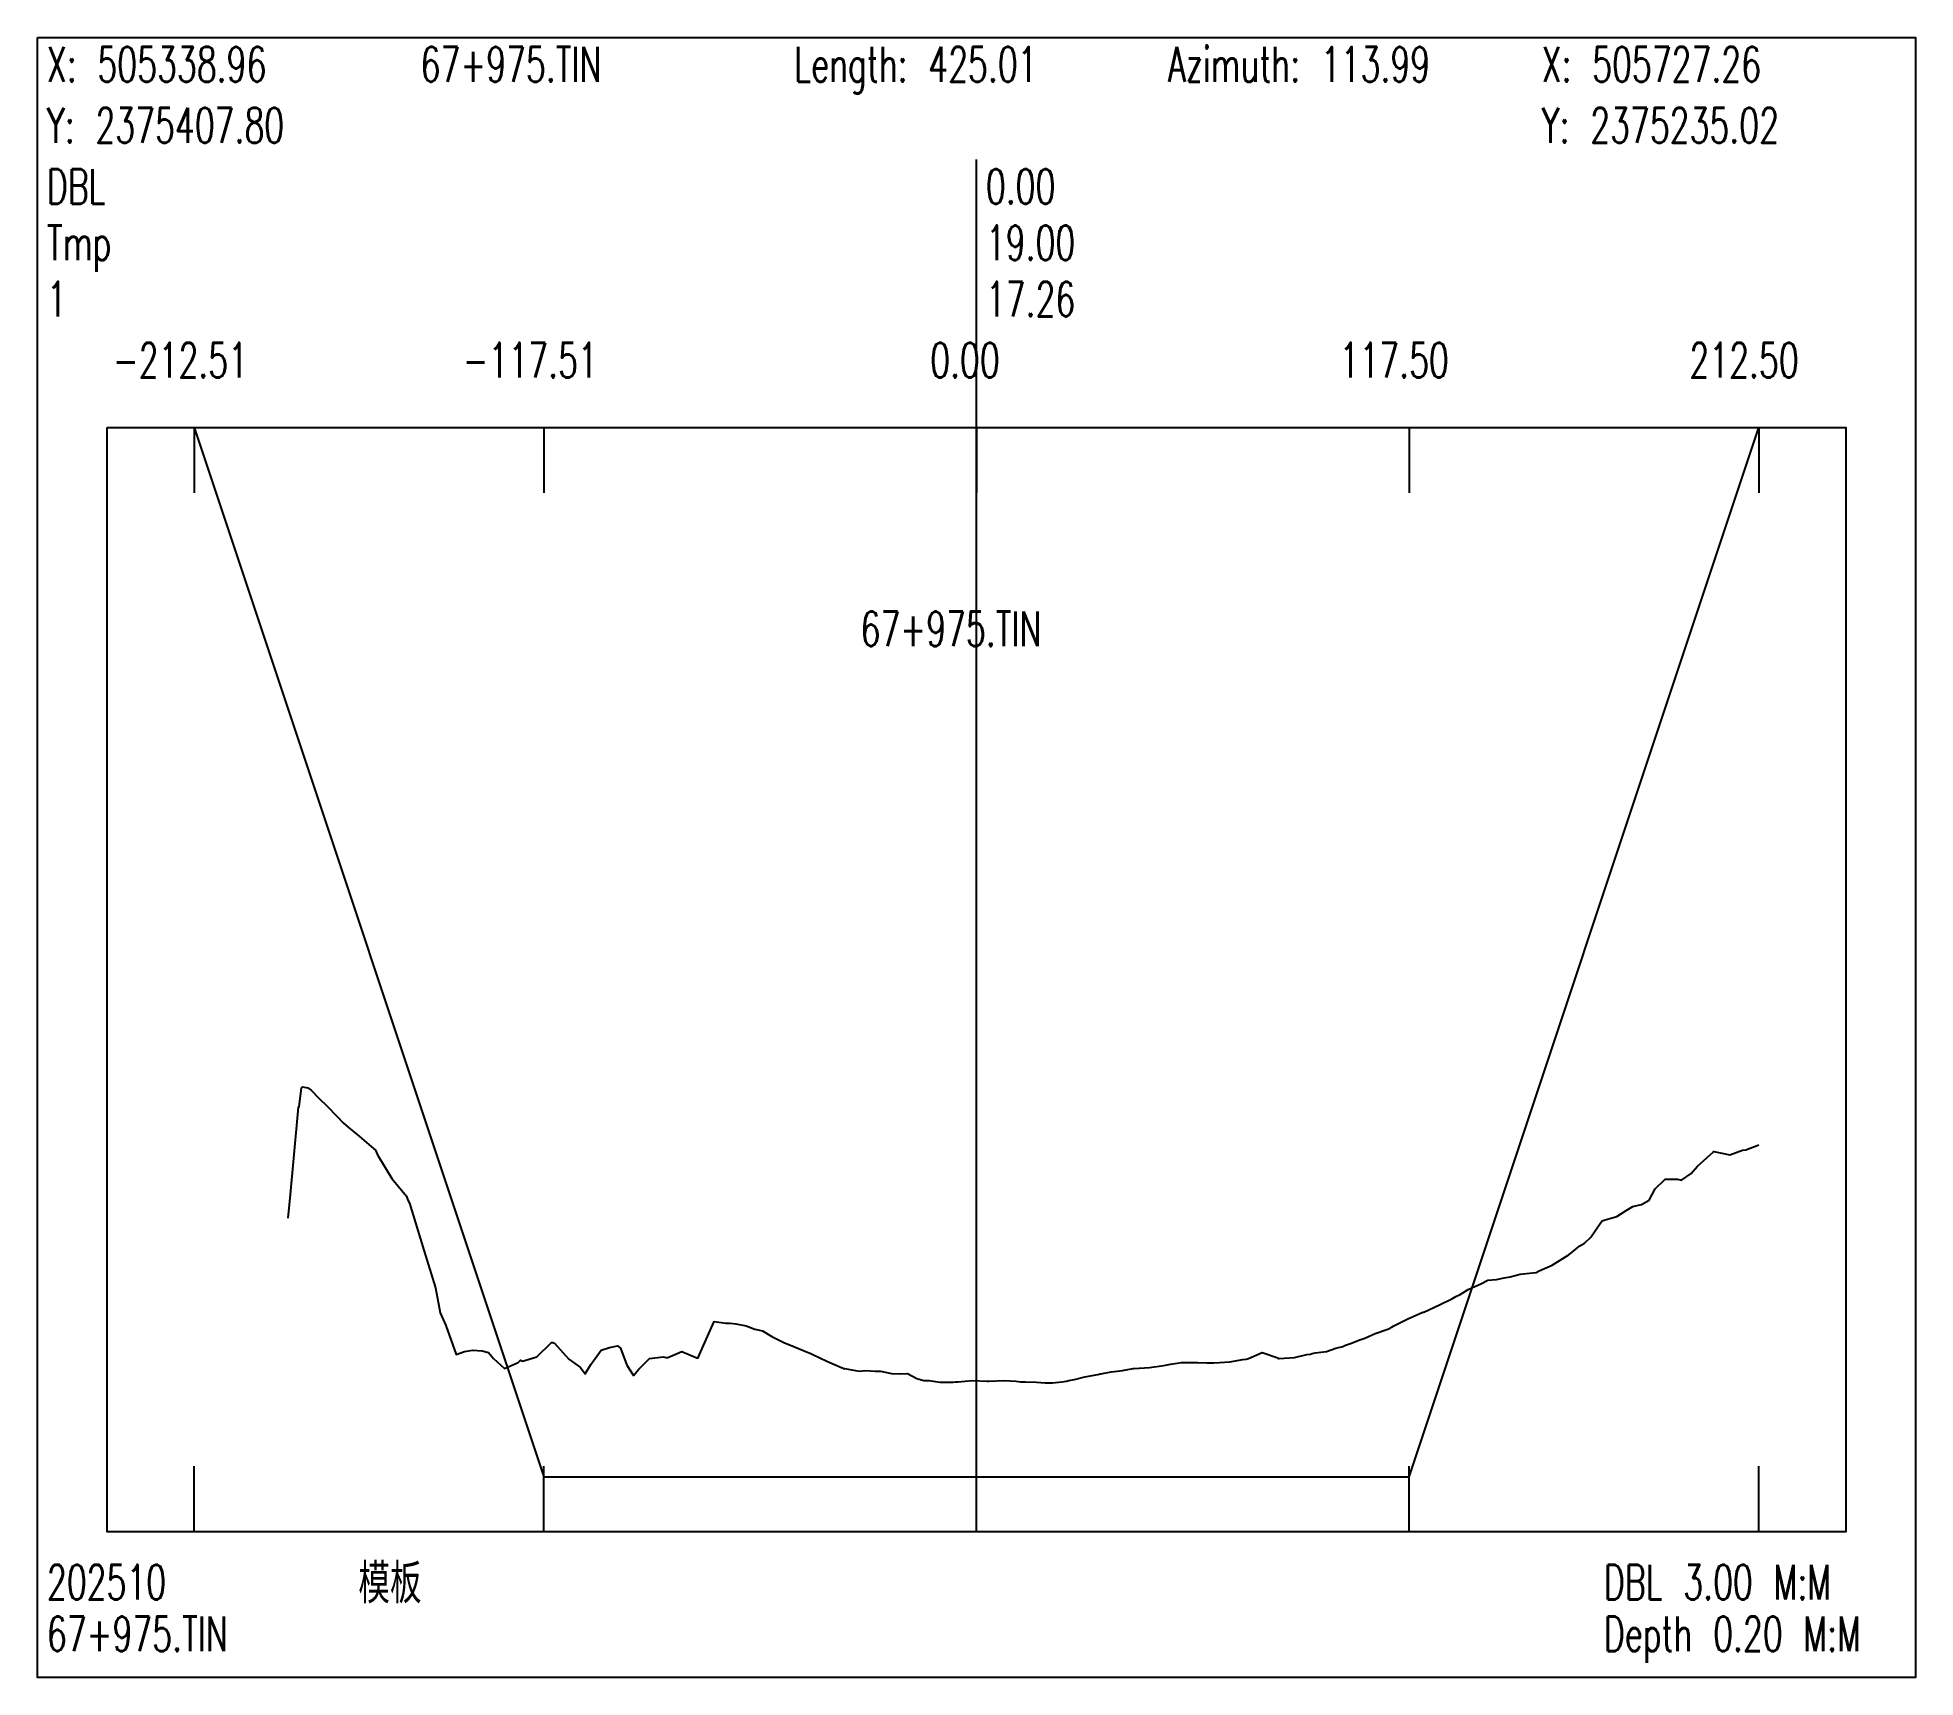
# Model space of a CAD drawing. Extents: x 1 to 171, y -4018 to -2673.
# Drawn here: x 1 to 171, y -3563.4 to -3415 of the extents above; entities that cross this region are included whole.
import ezdxf

# ---------------------------------------------------------------- set-up
doc = ezdxf.new("R2010")
doc.units = 0
doc.header["$MEASUREMENT"] = 0
doc.layers.add('LABELS', color=7, linetype='Continuous')
doc.layers.add('XSECTION', color=7, linetype='Continuous')
doc.styles.get("Standard").update_dxf_attribs({"font": 'txt.shx'})

msp = doc.modelspace()

# ---------------------------------------------------------------- texts
at = {"layer": 'LABELS', "color": 0, "width": 0.666667}
for s, height, p in [('X: 505338.96', 3.1482, (1.85, -3418.96)), ('67+975.TIN', 3.148, (35.68, -3418.96)), ('Length: 425.01', 3.1482, (69.51, -3418.96)), ('Azimuth: 113.99', 3.1482, (103.34, -3418.96)), ('X: 505727.26', 3.1482, (137.17, -3418.96)), ('Y: 2375407.80', 3.1482, (1.85, -3424.48)), ('Y: 2375235.02', 3.1482, (137.17, -3424.48)), ('DBL', 3.148, (1.85, -3430.01)), ('0.00', 3.148, (86.85, -3430.01)), ('0.00', 3.148, (86.85, -3430.01)), ('Tmp', 3.148, (1.85, -3435.11)), ('19.00', 3.148, (86.85, -3435.11)), ('19.00', 3.148, (86.85, -3435.11)), ('-212.51', 3.148, (7.82, -3445.74)), ('-117.51', 3.148, (39.49, -3445.74)), ('0.00', 3.148, (81.81, -3445.74)), ('117.50', 3.148, (118.87, -3445.74)), ('212.50', 3.148, (150.54, -3445.74)), ('67+975.TIN', 3.148, (75.51, -3470.06)), ('模板', 3.148, (30.04, -3556.37)), ('DBL 3.00 M:M', 3.1482, (142.81, -3556.37)), ('67+975.TIN', 3.148, (1.85, -3561.05)), ('Depth 0.20 M:M', 3.1482, (142.81, -3561.05))]:
    msp.add_text(s, height=height, dxfattribs=at).set_placement(p)
at = {"layer": 'LABELS', "color": 1, "width": 0.666667}
for s, height, p in [('1', 3.15, (1.85, -3440.21)), ('17.26', 3.148, (86.85, -3440.21)), ('17.26', 3.148, (86.85, -3440.21)), ('202510', 3.148, (1.85, -3556.37))]:
    msp.add_text(s, height=height, dxfattribs=at).set_placement(p)

# ---------------------------------------------------------------- linework, layer by layer
at = {"layer": 'XSECTION', "color": 0, "linetype": 'Continuous'}
for points in [[(1, -3414.96), (171, -3414.96), (171, -3563.42), (1, -3563.42), (1, -3414.96)], [(86, -3550.25), (86, -3426.01)], [(86, -3550.25), (86, -3426.01)], [(7.3, -3450.25), (164.71, -3450.25), (164.71, -3550.25), (7.3, -3550.25), (7.3, -3450.25)], [(15.17, -3450.25), (15.17, -3456.18)], [(15.17, -3450.25), (46.83, -3545.25)], [(15.17, -3450.25), (46.83, -3545.25)], [(46.83, -3450.25), (46.83, -3456.18)], [(86, -3450.25), (86, -3456.18)], [(125.17, -3450.25), (125.17, -3456.18)], [(125.17, -3545.25), (156.84, -3450.25)], [(125.17, -3545.25), (156.84, -3450.25)], [(156.84, -3450.25), (156.84, -3456.18)], [(15.17, -3550.25), (15.17, -3544.31)], [(46.83, -3550.25), (46.83, -3544.31)], [(86, -3550.25), (86, -3544.31)], [(125.17, -3550.25), (125.17, -3544.31)], [(156.84, -3550.25), (156.84, -3544.31)], [(46.83, -3545.25), (86, -3545.25)], [(46.83, -3545.25), (46.83, -3545.25)], [(46.83, -3545.25), (86, -3545.25)], [(86, -3545.25), (125.17, -3545.25)], [(86, -3545.25), (125.17, -3545.25)], [(125.17, -3545.25), (125.17, -3545.25)]]:
    msp.add_lwpolyline(points, dxfattribs=at)
at = {"layer": 'XSECTION', "color": 1, "linetype": 'Continuous'}
msp.add_lwpolyline([(23.7, -3521.85), (23.91, -3519.7), (24.2, -3516.4), (24.61, -3511.8), (24.63, -3511.75), (24.66, -3511.75), (24.68, -3511.75), (24.88, -3510.05), (25, -3509.95), (25.48, -3510.05), (25.76, -3510.25), (26.5, -3511), (27.22, -3511.7), (28.12, -3512.65), (28.68, -3513.2), (29.13, -3513.6), (30.14, -3514.45), (31.4, -3515.55), (31.6, -3515.7), (31.76, -3516.1), (33.06, -3518.25), (34.39, -3519.85), (34.52, -3520.2), (34.68, -3520.5), (35.98, -3524.75), (37.02, -3528.15), (37.44, -3530.4), (37.96, -3531.55), (38.9, -3534.2), (39.65, -3533.9), (40.36, -3533.8), (41.24, -3533.85), (41.81, -3534), (42.28, -3534.55), (43.27, -3535.45), (44.52, -3534.9), (44.73, -3534.7), (44.9, -3534.8), (46.19, -3534.4), (47.53, -3533.1), (47.65, -3533.1), (47.8, -3533.15), (49.11, -3534.6), (50.16, -3535.35), (50.57, -3535.95), (51.08, -3535.1), (52.03, -3533.8), (52.79, -3533.55), (53.49, -3533.4), (53.76, -3533.6), (54.36, -3535.15), (54.95, -3536.1), (55.42, -3535.5), (56.41, -3534.55), (57.64, -3534.4), (57.87, -3534.45), (58.05, -3534.45), (59.33, -3533.9), (60.68, -3534.5), (60.79, -3534.5), (60.92, -3534.2), (62.25, -3531.2), (63.31, -3531.35), (63.71, -3531.35), (64.2, -3531.4), (65.16, -3531.6), (65.94, -3531.9), (66.62, -3532.05), (67.48, -3532.55), (68.08, -3532.85), (68.57, -3533.1), (69.54, -3533.5), (70.76, -3534), (71, -3534.1), (71.2, -3534.2), (72.46, -3534.8), (73.83, -3535.4), (73.92, -3535.45), (74.04, -3535.45), (75.38, -3535.7), (75.98, -3535.65), (76.84, -3535.7), (77.32, -3535.7), (78.3, -3535.9), (79.09, -3535.95), (79.76, -3535.9), (80.6, -3536.35), (81.22, -3536.55), (81.72, -3536.55), (82.68, -3536.7), (83.88, -3536.7), (84.14, -3536.65), (84.34, -3536.65), (85.6, -3536.55), (86.97, -3536.6), (87.06, -3536.6), (87.16, -3536.6), (88.51, -3536.55), (89.6, -3536.6), (89.97, -3536.65), (90.44, -3536.65), (91.43, -3536.7), (92.23, -3536.75), (92.89, -3536.75), (93.72, -3536.65), (94.16, -3536.6), (94.35, -3536.55), (94.86, -3536.45), (95.81, -3536.2), (97, -3536), (97.19, -3535.95), (97.27, -3535.95), (98.2, -3535.75), (98.73, -3535.7), (99.21, -3535.65), (100.19, -3535.45), (100.22, -3535.45), (100.28, -3535.45), (101.65, -3535.35), (102.75, -3535.2), (103.11, -3535.15), (103.56, -3535.05), (104.57, -3534.9), (105.38, -3534.9), (106.03, -3534.9), (106.84, -3534.95), (107.49, -3534.95), (108.01, -3534.9), (108.95, -3534.85), (110.12, -3534.65), (110.41, -3534.6), (110.64, -3534.55), (111.86, -3534), (113.27, -3534.5), (113.32, -3534.55), (113.4, -3534.55), (114.78, -3534.45), (115.9, -3534.2), (116.24, -3534.15), (116.38, -3534.1), (116.67, -3534.05), (117.7, -3533.9), (118.53, -3533.6), (119.16, -3533.45), (119.41, -3533.35), (119.95, -3533.15), (120.62, -3532.9), (121.16, -3532.7), (122.08, -3532.3), (123.23, -3531.9), (123.45, -3531.8), (123.54, -3531.75), (123.78, -3531.6), (125, -3531), (126.41, -3530.35), (126.46, -3530.35), (126.51, -3530.35), (127.92, -3529.7), (129.04, -3529.15), (129.38, -3528.95), (129.79, -3528.75), (130.52, -3528.3), (130.84, -3528.15), (131.67, -3527.8), (132.3, -3527.45), (133.07, -3527.4), (133.76, -3527.25), (134.3, -3527.15), (135.21, -3526.9), (136.35, -3526.8), (136.67, -3526.75), (136.93, -3526.6), (138.13, -3526.1), (139.56, -3525.2), (139.59, -3525.2), (139.63, -3525.15), (140.62, -3524.35), (141.05, -3524.1), (141.63, -3523.55), (142.51, -3522.25), (142.64, -3522.1), (142.91, -3522), (143.97, -3521.7), (144.82, -3521.15), (145.43, -3520.8), (146.19, -3520.6), (146.89, -3520.2), (147.45, -3519.2), (148.35, -3518.3), (149.47, -3518.3), (149.81, -3518.4), (150.71, -3517.8), (151.27, -3517.15), (152.71, -3515.85), (152.73, -3515.8), (152.75, -3515.8), (154.19, -3516.1), (155.34, -3515.7), (155.65, -3515.65), (156.03, -3515.5), (156.84, -3515.2)], dxfattribs=at)

msp.set_redraw_order([(e.dxf.handle, doc.entitydb.next_handle()) for e in msp.query("TEXT MTEXT ATTDEF DIMENSION ARC_DIMENSION")])  # texts and dimensions are drawn at this point

doc.saveas('drawing.dxf')
